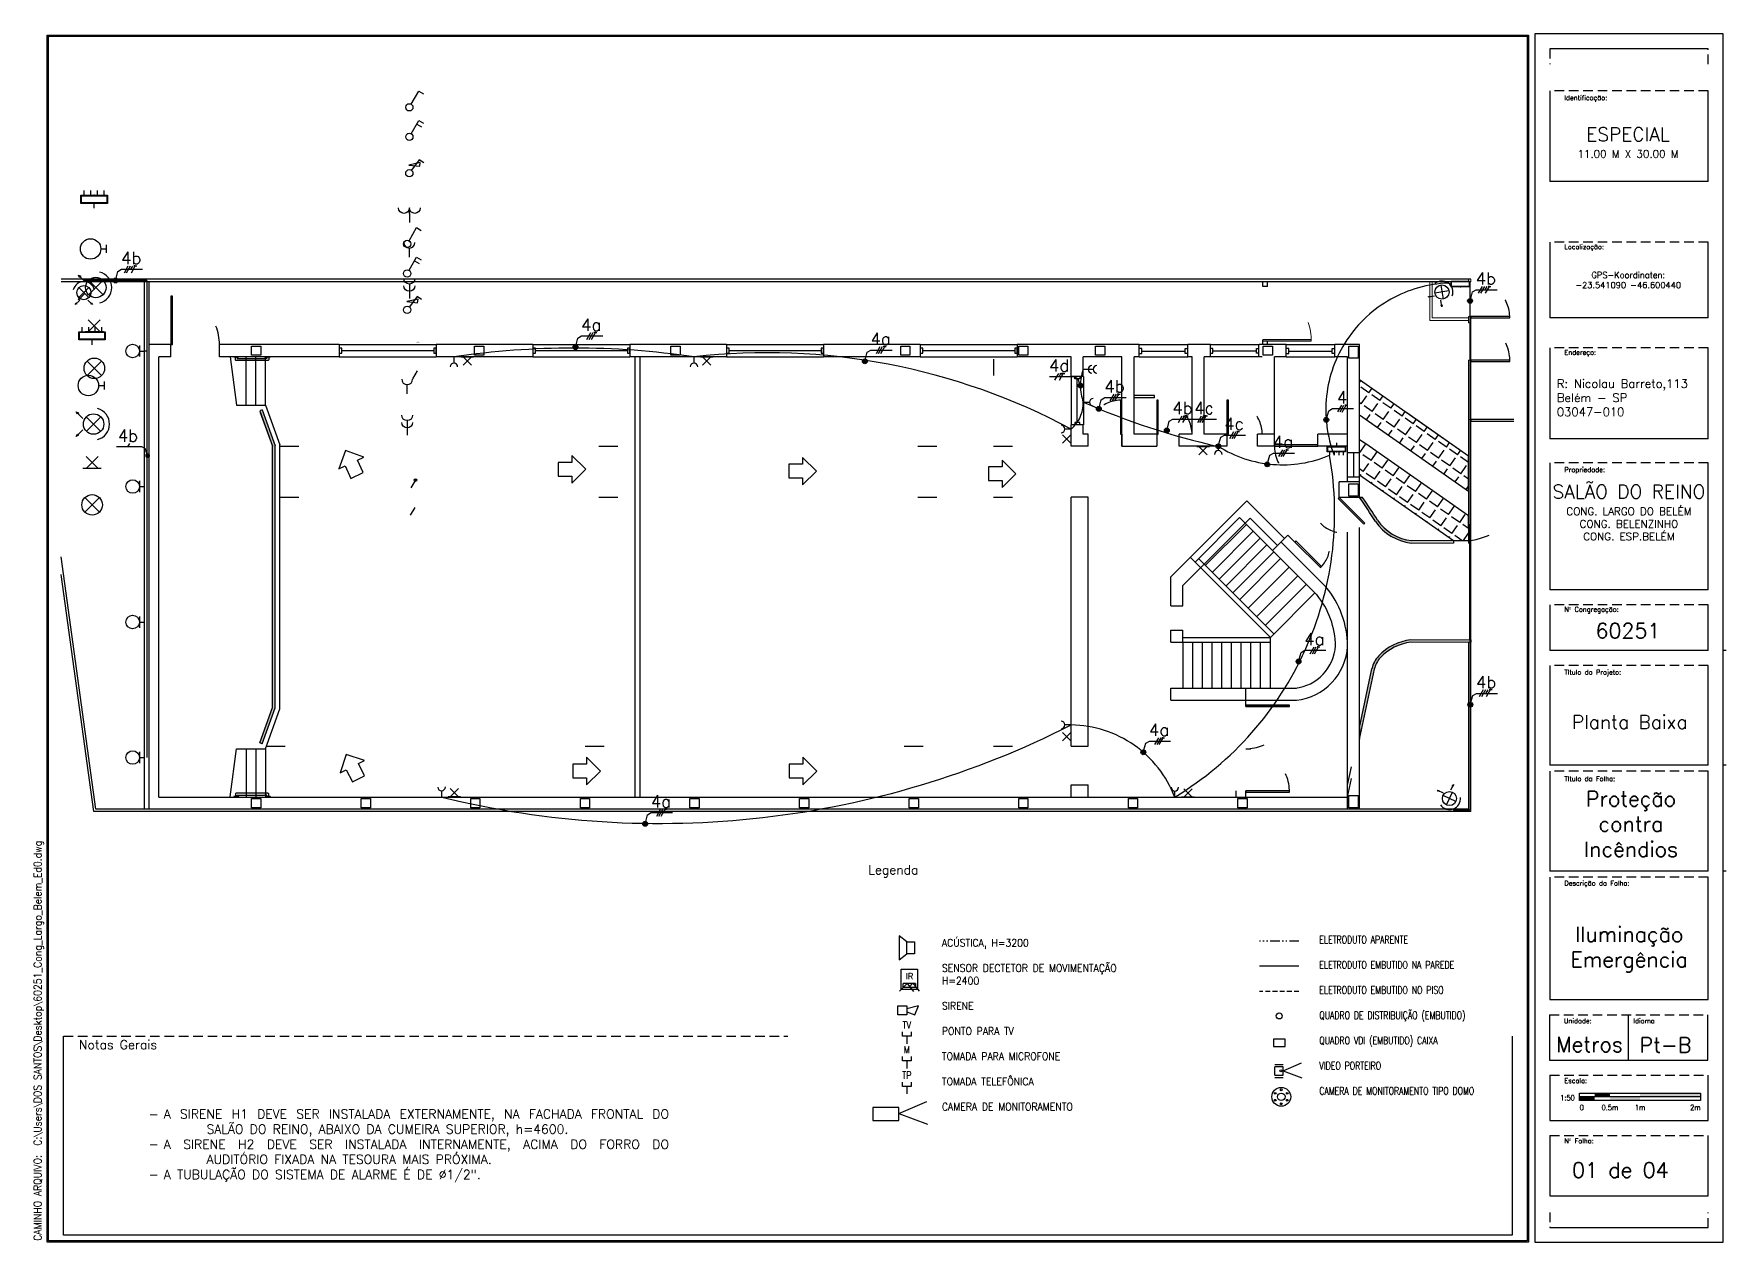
# Paper-space layout 'ELE-ILUMINAÇÃOEMER_F06' of a CAD drawing. Header units: millimetres. Extents: x -4 to 555, y 0 to 399.
# The model-space entities are those that its viewports show. They can reach past a viewport. Long polylines and large blocks are cut down to what shows.
import ezdxf
from ezdxf.enums import TextEntityAlignment as Align

# ---------------------------------------------------------------- set-up
doc = ezdxf.new("R2010")
doc.units = ezdxf.units.MM
doc.set_wipeout_variables(frame=1)
for name, pattern in [('DUCT', [1, 0, -1]), ('EXPOSED', [11.90625, 6.35, -1.5875, 0.79375, -0.79375, 0.79375, -1.5875]), ('EXPOSED0', [6.35, 3.175, -0.79375, 0.396875, -0.79375, 0.396875, -0.79375]), ('HIDDEN2', [4.7625, 3.175, -1.5875]), ('INVISIBLE', [1.27, 0, -1.27]), ('LDASHED', [4.7625, 3.175, -1.5875]), ('RDASHED', [2.38125, 1.5875, -0.79375]), ('SDOT', [1.5875, 0, -1.5875])]:
    doc.linetypes.add(name, pattern=pattern)
for name, color, linetype in [('Block', 1, 'Continuous'), ('Com', 153, 'Continuous'), ('Dimens', 30, 'Continuous'), ('Door', 130, 'Continuous'), ('Fire', 133, 'Continuous'), ('Glass', 130, 'Continuous'), ('Lining', 252, 'Continuous'), ('Lite', 83, 'Continuous'), ('Lite-Cqd', 114, 'Continuous'), ('Lite-Swc', 83, 'Continuous'), ('Number', 18, 'Continuous'), ('Panel', 53, 'Continuous'), ('Power', 43, 'Continuous'), ('Power-El', 43, 'Continuous'), ('Site', 63, 'Continuous'), ('Stairs', 193, 'Continuous'), ('Symb', 223, 'Continuous'), ('Symb-De', 6, 'Continuous'), ('Symb-Hi', 1, 'Continuous'), ('Symb-Num', 43, 'Continuous'), ('Symb10', 140, 'Continuous'), ('Symb2', 140, 'Continuous'), ('Symb3', 140, 'Continuous'), ('Symb4', 140, 'Continuous'), ('Symb5', 140, 'Continuous'), ('Symb9', 1, 'Continuous'), ('Video', 110, 'Continuous'), ('Wall', 144, 'Continuous'), ('Wall-Base', 143, 'Continuous'), ('Wall-Head', 133, 'Continuous'), ('Wall-Head-Strc', 133, 'Continuous'), ('Wire', 84, 'Continuous'), ('Wire-An', 54, 'Continuous')]:
    doc.layers.add(name, color=color, linetype=linetype)
doc.layers.add('Gate', color=150, linetype='Continuous', lineweight=13)
doc.layers.add('NE', color=8, linetype='Continuous', plot=False)
doc.layers.get('Block').off()
doc.styles.add('COTAS', font='ROMANS', dxfattribs={"width": 0.75})
doc.styles.add('MECS', font='ROMANS.shx', dxfattribs={"width": 0.9, "height": 6250})
doc.styles.get("Standard").update_dxf_attribs({"font": 'ROMANS'})
doc.linetypes.add('DEMOLITION', pattern='A,0,-4.7625,-1e-13,[146,mecsline.shx,S=1.5875,R=-45,X=0,Y=0],-4.7625', length=9.525)

psp = doc.layouts.new('ELE-ILUMINAÇÃOEMER_F06')

# ---------------------------------------------------------------- texts
at = {"color": 152, "true_color": 0x2776bb, "style": 'MECS'}
for s, p in [('Identificação:', (501.59, 377.47)), ('Localização:', (501.59, 328.19)), ('Endereço:', (501.59, 293.26)), ('Propriedade:', (501.59, 254.51)), ('Nº Congregação:', (501.59, 208.29)), ('Título do Projeto:', (501.59, 187.52)), ('Título da Folha:', (501.59, 152.27)), ('Descrição da Folha:', (501.59, 117.75)), ('Unidade:', (501.44, 72.22)), ('Idioma', (524.42, 72.22)), ('Escala:', (501.59, 52.46)), ('Nº Folha:', (501.59, 32.52))]:
    psp.add_text(s, height=1.6, dxfattribs=at).set_placement(p)
at = {"color": 1, "style": 'MECS', "width": 0.9}
psp.add_text('CAMINHO ARQUIVO:  C:\\Users\\DOS SANTOS\\Desktop\\60251_Cong_Largo_Belem_Ed0.dwg', height=2.5, rotation=90, dxfattribs=at).set_placement((-4.31, 0.27), align=Align.TOP_LEFT)
at = {"insert": (295.84, 100.05), "char_height": 2.5, "width": 68.4, "attachment_point": 1, "style": 'MECS'}
psp.add_mtext('ACÚSTICA, H=3200 \\P\\PSENSOR DECTETOR DE MOVIMENTAÇÃO\\PH=2400\\P\\PSIRENE \\P\\PPONTO PARA TV \\P\\PTOMADA PARA MICROFONE \\P\\PTOMADA TELEFÔNICA\\P\\PCAMERA DE MONITORAMENTO', dxfattribs=at)
at = {"lineweight": -3, "insert": (420.61, 101.11), "char_height": 2.5, "width": 91.4457, "attachment_point": 1, "style": 'COTAS'}
psp.add_mtext('ELETRODUTO APARENTE \\P\\PELETRODUTO EMBUTIDO NA PAREDE\\P\\PELETRODUTO EMBUTIDO NO PISO \\P\\PQUADRO DE DISTRIBUIÇÃO (EMBUTIDO) \\P\\PQUADRO VDI (EMBUTIDO) CAIXA \\P\\PVIDEO PORTEIRO\\P\\PCAMERA DE MONITORAMENTO TIPO DOMO', dxfattribs=at)
at = {"insert": (285.15, 88.81), "char_height": 2.025, "attachment_point": 2}
psp.add_mtext_dynamic_manual_height_columns('{\\C175;\\c10835013;IR}', width=3.375, gutter_width=16.88, heights=[0], dxfattribs=at)
at = {"layer": 'Wire', "linetype": 'EXPOSED0', "attachment_point": 1, "style": 'MECS'}
for s, insert, char_height, width in [('\\pxqc;{\\W1;\\C30;\\c2254834;ESPECIAL\\P\\H0.55556x;11.00 M X 30.00 M}', (498.9, 368.45), 4.5, 47.4664), ('\\pxqc;{\\W1;\\C1;GPS-Koordinaten: \\P-23.541090 -46.600440}', (500.41, 320.67), 2, 44.5787), ('{\\W1;\\C30;\\c2254834;R: Nicolau Barreto,113  \\PBelém - SP\\P03047-010}', (499.12, 285.14), 2.8, 53.5235), ('\\pxqc;{\\W1;\\C30;\\c2254834;SALÃO DO REINO \\P\\pt4;\\H0.55556x;CONG. LARGO DO BELÉM\\P\\pt2,3,6;CONG.^IBELENZINHO\\P\\pt3,4;CONG. ESP.BELÉM}', (496.87, 250.27), 4.5, 52.1386), ('{\\W1;\\C30;\\c2254834;60251}', (511.91, 204.52), 5, 17.223), ('\\pxqc;{\\W1;\\C30;\\c2254834;Planta Baixa }', (500.31, 174.07), 4.5, 45.7519), ('\\pxqc;{\\W1;\\C30;\\c2254834;Proteção\\Pcontra Incêndios}', (500.62, 148.94), 5, 45.9928), ('{\\H0.6x;\\W1;\\C30;\\c2254834;Legenda\\H1.66667x;   }', (271.5, 124.45), 5, 47.915), ('\\pxqc;{\\W1;\\C30;\\c2254834;Iluminação Emergência}', (499.08, 104.13), 5, 47.915), ('{\\W1;\\C30;\\c2254834;Metros}', (498.88, 67.71), 5, 17.223), ('{\\W1;\\C30;\\c2254834;Pt-B}', (526.47, 67.52), 5, 17.223), ('{\\H0.6x;\\W1;\\C30;\\c2254834;Notas Gerais\\H1.66667x;   }', (10.58, 66.64), 5, 47.915), ('\\pxi-3.82858,l4.82858,qj,t2,4.82858;{\\H0.6x;\\W1;\\C251;\\c6710371;-^IA SIRENE H1 DEVE SER INSTALADA EXTERNAMENTE, NA FACHADA FRONTAL DO SALÃO DO REINO, ABAIXO DA CUMEIRA SUPERIOR, h=4600. \\P-^IA SIRENE H2 DEVE SER INSTALADA INTERNAMENTE, ACIMA DO FORRO DO AUDITÓRIO FIXADA NA TESOURA MAIS PRÓXIMA.\\P-^IA TUBULAÇÃO DO SISTEMA DE ALARME É DE ∅1/2".}', (28.63, 43.7), 5, 191.7847), ('{\\W1;\\C30;\\c2254834;01 de 04}', (504.14, 26.15), 5, 40.6536)]:
    psp.add_mtext(s, dxfattribs=dict(at, insert=insert, char_height=char_height, width=width))

msp = doc.modelspace()

# ---------------------------------------------------------------- texts
at = {"layer": 'Wire-An', "char_height": 250, "attachment_point": 2}
for s, insert in [('4b', (184530, -38946)), ('4b', (212509, -39368)), ('4a', (194032, -40324)), ('4b', (204841, -41597)), ('4', (209539, -41825)), ('4b', (206245, -42044)), ('4c', (206689, -42045)), ('4b', (184463, -42616)), ('4c', (207309, -42370)), ('4a', (208320, -42746)), ('4a', (208967, -46820)), ('4b', (212515, -47710)), ('4a', (205760, -48694)), ('4a', (195472, -50173))]:
    msp.add_mtext_dynamic_manual_height_columns(s, width=250, gutter_width=1250, heights=[0], dxfattribs=dict(at, insert=insert))

# ---------------------------------------------------------------- blocks, each defined once
blk = doc.blocks.new('E.IntLight-Wall Light')
at = {"color": 0, "linetype": 'ByBlock', "lineweight": -2}
for p, q in [((-0.044, 0), (0.044, 0)), ((0, 0.062), (0, 0))]:
    blk.add_line(p, q, dxfattribs=at)
blk.add_circle((0, 0.174), 0.111, dxfattribs=at)
blk = doc.blocks.new('E.IntLight-Flood Light')
at = {"color": 0, "linetype": 'ByBlock', "lineweight": -2}
for p, q in [((-0.079, -0.079), (0.079, 0.079)), ((-0.079, 0.079), (0.079, -0.079))]:
    blk.add_line(p, q, dxfattribs=at)
for points in [[(0.188, 0.134), (0.175, 0.109), (0.163, 0.121), (0.188, 0.134), (0.116, 0.062)], [(0.188, -0.134), (0.163, -0.121), (0.175, -0.109), (0.188, -0.134), (0.116, -0.062)]]:
    blk.add_lwpolyline(points, dxfattribs=at)
blk.add_circle((0, 0), 0.111, dxfattribs=at)
blk.add_arc((0, 0), 0.173, 104.4359, 255.5641, dxfattribs=at)
blk = doc.blocks.new('E.IntLight-General Light')
at = {"color": 0, "linetype": 'ByBlock', "lineweight": -2}
for p, q in [((-0.07874, 0.07874), (0.07874, -0.07874)), ((-0.07874, -0.07874), (0.07874, 0.07874))]:
    blk.add_line(p, q, dxfattribs=at)
blk.add_circle((0, 0), 0.11136, dxfattribs=at)
blk = doc.blocks.new('*U61')
at = {"color": 0, "linetype": 'ByBlock', "lineweight": -2}
for p, q in [((0.02, 0.109), (0.102, 0.252)), ((0.102, 0.252), (0.153, 0.222))]:
    blk.add_line(p, q, dxfattribs=at)
blk.add_circle((0, 0.075), 0.0394, dxfattribs=at)
at = {"layer": 'Symb4', "color": 0, "linetype": 'ByBlock', "lineweight": -2, "style": 'MECS', "width": 0.9}
blk.add_attdef('SC', (-0.022, 0.282), '', height=0.0984, dxfattribs=at)
blk = doc.blocks.new('*U84')
at = {"color": 0, "linetype": 'ByBlock', "lineweight": -2}
blk.add_line((0, 0), (0, 0.098), dxfattribs=at)
blk.add_arc((0, 0.157), 0.0591, 180, 0, dxfattribs=at)
at = {"layer": 'Lining', "color": 0, "style": 'MECS', "width": 0.8, "flags": 1}
blk.add_attdef('PW', text='', height=0.0787, dxfattribs=at).set_placement((0.109, -0.009), align=Align.MIDDLE)
at = {"layer": 'Symb-Hi', "color": 0, "style": 'MECS', "width": 0.9, "flags": 1}
blk.add_attdef('DB', text='', height=0.0787, dxfattribs=at).set_placement((0.216, 0.098), align=Align.MIDDLE)
at = {"layer": 'Symb-Num', "color": 0, "style": 'MECS', "width": 0.9}
blk.add_attdef('CN', text='', height=0.0984, dxfattribs=at).set_placement((0, 0.269), align=Align.MIDDLE)
at = {"layer": 'Symb10', "color": 0, "style": 'MECS', "width": 0.8, "flags": 1}
blk.add_attdef('DS', text='', height=0.0787, dxfattribs=at).set_placement((0.001, -0.116), align=Align.MIDDLE)
at = {"layer": 'Symb2', "color": 0, "style": 'MECS', "width": 0.8, "flags": 1}
blk.add_attdef('TP', text='', height=0.0787, dxfattribs=at).set_placement((-0.106, -0.224), align=Align.MIDDLE)
at = {"layer": 'Symb3', "color": 0, "style": 'MECS', "width": 0.8, "flags": 8}
blk.add_attdef('SI', text='', height=0.0787, dxfattribs=at).set_placement((0.216, 0.206), align=Align.MIDDLE)
at = {"layer": 'Symb5', "color": 0, "style": 'MECS', "width": 0.8, "flags": 1}
blk.add_attdef('SCN', text='', height=0.0787, dxfattribs=at).set_placement((-0.213, -0.332), align=Align.MIDDLE)
at = {"layer": 'Symb9', "color": 0, "style": 'MECS', "width": 0.8, "flags": 9}
blk.add_attdef('DN', text='', height=0.0787, dxfattribs=at).set_placement((-0.321, -0.44), align=Align.MIDDLE)
blk = doc.blocks.new('*U87')
at = {"color": 0, "linetype": 'ByBlock', "lineweight": -2}
for q in [(0, 0.157), (0, 0)]:
    blk.add_line((0, 0.098), q, dxfattribs=at)
blk.add_lwpolyline([(-0.118, 0.157, 1), (0, 0.157, 1), (0.118, 0.157)], format="xyb", dxfattribs=at)
at = {"layer": 'Lining', "color": 0, "style": 'MECS', "width": 0.8, "flags": 1}
blk.add_attdef('PW', text='', height=0.0787, dxfattribs=at).set_placement((0.176, -0.009), align=Align.MIDDLE)
at = {"layer": 'Symb-Hi', "color": 0, "style": 'MECS', "width": 0.9, "flags": 1}
blk.add_attdef('DB', text='', height=0.0787, dxfattribs=at).set_placement((0.284, 0.098), align=Align.MIDDLE)
at = {"layer": 'Symb-Num', "color": 0, "style": 'MECS', "width": 0.9}
blk.add_attdef('CN', text='', height=0.0984, dxfattribs=at).set_placement((0, 0.304), align=Align.MIDDLE)
at = {"layer": 'Symb10', "color": 0, "style": 'MECS', "width": 0.8, "flags": 1}
blk.add_attdef('DS', text='', height=0.0787, dxfattribs=at).set_placement((0.069, -0.116), align=Align.MIDDLE)
at = {"layer": 'Symb2', "color": 0, "style": 'MECS', "width": 0.8, "flags": 1}
blk.add_attdef('TP', text='', height=0.0787, dxfattribs=at).set_placement((-0.038, -0.224), align=Align.MIDDLE)
at = {"layer": 'Symb3', "color": 0, "style": 'MECS', "width": 0.8, "flags": 8}
blk.add_attdef('SI', text='', height=0.0787, dxfattribs=at).set_placement((0.284, 0.206), align=Align.MIDDLE)
at = {"layer": 'Symb5', "color": 0, "style": 'MECS', "width": 0.8, "flags": 1}
blk.add_attdef('SCN', text='', height=0.0787, dxfattribs=at).set_placement((-0.146, -0.332), align=Align.MIDDLE)
at = {"layer": 'Symb9', "color": 0, "style": 'MECS', "width": 0.8, "flags": 9}
blk.add_attdef('DN', text='', height=0.0787, dxfattribs=at).set_placement((-0.253, -0.44), align=Align.MIDDLE)
blk = doc.blocks.new('E.IntPan-Distrib Board (flush)')
at = {"color": 0, "linetype": 'ByBlock', "lineweight": -2}
blk.add_point((0, 0), dxfattribs=at)
at = {"layer": 'Symb-De', "style": 'MECS', "width": 0.8}
blk.add_attdef('DBN', text='', height=0.118, dxfattribs=at).set_placement((0, 0.205), align=Align.MIDDLE)
at = {"layer": 'Symb-Hi', "color": 0, "style": 'MECS', "width": 0.9, "flags": 1}
blk.add_attdef('DB', text='', height=0.0787, dxfattribs=at).set_placement((0.413, 0.081), align=Align.MIDDLE)
at = {"layer": 'Symb3', "color": 0, "style": 'MECS', "width": 0.8, "flags": 8}
blk.add_attdef('SI', text='', height=0.0787, dxfattribs=at).set_placement((0.413, -0.02), align=Align.MIDDLE)
at = {"layer": 'Symb9', "color": 0, "style": 'MECS', "width": 0.8, "flags": 9}
blk.add_attdef('DN', text='', height=0.0787, dxfattribs=at).set_placement((0.413, -0.126), align=Align.MIDDLE)
at = {"color": 18, "linetype": 'ByBlock'}
blk.add_wipeout([(-0.119, -0.072), (0.119, -0.072), (0.119, -0.006), (-0.119, -0.006)], dxfattribs=at)
at = {"linetype": 'ByBlock', "lineweight": -2}
h = blk.add_hatch(color=0, dxfattribs=at)
h.paths.add_polyline_path([(-0.125, 0), (-0.125, -0.078), (0.125, -0.078), (0.125, 0)])
h.paths.add_polyline_path([(0.119, -0.006), (0.119, -0.072), (-0.119, -0.072), (-0.119, -0.006)], flags=16)
at = {"color": 0, "linetype": 'ByBlock', "lineweight": -2}
for p, q in [((-0.094, 0), (-0.094, 0.044)), ((-0.031, 0), (-0.031, 0.044)), ((0.031, 0), (0.031, 0.044)), ((0.094, 0), (0.094, 0.044)), ((0, -0.123), (0, -0.078))]:
    blk.add_line(p, q, dxfattribs=at)
for points in [[(-0.125, -0.078), (0.125, -0.078), (0.125, 0), (-0.125, 0)], [(-0.119, -0.072), (0.119, -0.072), (0.119, -0.006), (-0.119, -0.006)]]:
    blk.add_lwpolyline(points, close=True, dxfattribs=at)
blk = doc.blocks.new('*U89')
at = {"color": 0, "linetype": 'ByBlock', "lineweight": -2}
blk.add_line((0, 0.157), (0, 0), dxfattribs=at)
for centre in [(0, 0.217), (0, 0.138)]:
    blk.add_arc(centre, 0.0591, 180, 0, dxfattribs=at)
at = {"layer": 'Lining', "color": 0, "style": 'MECS', "width": 0.8, "flags": 1}
blk.add_attdef('PW', text='', height=0.0787, dxfattribs=at).set_placement((0.109, -0.009), align=Align.MIDDLE)
at = {"layer": 'Symb-Hi', "color": 0, "style": 'MECS', "width": 0.9, "flags": 1}
blk.add_attdef('DB', text='', height=0.0787, dxfattribs=at).set_placement((0.216, 0.098), align=Align.MIDDLE)
at = {"layer": 'Symb-Num', "color": 0, "style": 'MECS', "width": 0.9}
blk.add_attdef('CN', text='', height=0.0984, dxfattribs=at).set_placement((0, 0.333), align=Align.MIDDLE)
at = {"layer": 'Symb10', "color": 0, "style": 'MECS', "width": 0.8, "flags": 1}
blk.add_attdef('DS', text='', height=0.0787, dxfattribs=at).set_placement((0.001, -0.116), align=Align.MIDDLE)
at = {"layer": 'Symb2', "color": 0, "style": 'MECS', "width": 0.8, "flags": 1}
blk.add_attdef('TP', text='', height=0.0787, dxfattribs=at).set_placement((-0.106, -0.224), align=Align.MIDDLE)
at = {"layer": 'Symb3', "color": 0, "style": 'MECS', "width": 0.8, "flags": 8}
blk.add_attdef('SI', text='', height=0.0787, dxfattribs=at).set_placement((0.216, 0.206), align=Align.MIDDLE)
at = {"layer": 'Symb5', "color": 0, "style": 'MECS', "width": 0.8, "flags": 1}
blk.add_attdef('SCN', text='', height=0.0787, dxfattribs=at).set_placement((-0.213, -0.332), align=Align.MIDDLE)
at = {"layer": 'Symb9', "color": 0, "style": 'MECS', "width": 0.8, "flags": 9}
blk.add_attdef('DN', text='', height=0.0787, dxfattribs=at).set_placement((-0.321, -0.44), align=Align.MIDDLE)
blk = doc.blocks.new('E.IntLight-Lighting Outlet on Wall')
at = {"color": 0, "linetype": 'ByBlock', "lineweight": -2}
for p, q in [((-0.099, 0), (0.099, 0)), ((-0.065, 0.131), (0.065, 0)), ((0.065, 0.131), (-0.065, 0))]:
    blk.add_line(p, q, dxfattribs=at)
blk = doc.blocks.new('*U91')
at = {"color": 0, "linetype": 'ByBlock', "lineweight": -2}
for p, q in [((0.02, 0.109), (0.102, 0.252)), ((0.08, 0.212), (0.131, 0.183)), ((0.102, 0.252), (0.153, 0.222))]:
    blk.add_line(p, q, dxfattribs=at)
blk.add_circle((0, 0.075), 0.0394, dxfattribs=at)
at = {"layer": 'Symb4', "color": 0, "linetype": 'ByBlock', "lineweight": -2, "style": 'MECS', "width": 0.9}
blk.add_attdef('SC', (-0.022, 0.282), '', height=0.0984, dxfattribs=at)
blk = doc.blocks.new('E.IntSwit-Dimmer')
at = {"color": 0, "linetype": 'ByBlock', "lineweight": -2}
for p, q in [((0.091, 0.232), (0.02, 0.109)), ((0.142, 0.203), (0.091, 0.232))]:
    blk.add_line(p, q, dxfattribs=at)
blk.add_lwpolyline([(0.104, 0.163), (0.104, 0.203), (-0.014, 0.163)], close=True, dxfattribs=at)
blk.add_circle((0, 0.075), 0.0394, dxfattribs=at)
at = {"layer": 'Symb4', "color": 0, "linetype": 'ByBlock', "lineweight": -2, "style": 'MECS', "width": 0.9}
blk.add_attdef('SC', text='', height=0.0984, dxfattribs=at).set_placement((0.06, 0.329), align=Align.MIDDLE)
blk = doc.blocks.new('E.IntWir-Neutral')
at = {"color": 0, "linetype": 'ByBlock', "lineweight": -2}
blk.add_line((0.021, 0.036), (-0.03, -0.051), dxfattribs=at)
for radius in [0.0177, 0.00684]:
    blk.add_circle((0.03, 0.051), radius, dxfattribs=at)
blk = doc.blocks.new('E.IntWir-Phase')
at = {"color": 0, "linetype": 'ByBlock', "lineweight": -2}
blk.add_line((-0.03, -0.051), (0.03, 0.051), dxfattribs=at)
at = {"color": 0, "style": 'MECS', "width": 0.9}
blk.add_attdef('NN', text='', height=0.0787, dxfattribs=at).set_placement((0.03, 0.051), align=Align.BOTTOM_CENTER)
blk = doc.blocks.new('G.RefSym-Graphic-Scale')
at = {"linetype": 'ByBlock', "lineweight": -2}
for points in [[(-40, -4.16), (-40, -2.97), (-35, -2.97), (-35, -4.16)], [(-35, -2.97), (-35, -1.78), (-30, -1.78), (-30, -2.97)], [(-30, -4.16), (-30, -2.97), (-20, -2.97), (-20, -4.16)], [(-20, -2.97), (-20, -1.78), (0, -1.78), (0, -2.97)]]:
    blk.add_hatch(color=0, dxfattribs=at).paths.add_polyline_path(points)
at = {"color": 0, "linetype": 'ByBlock', "lineweight": -2}
blk.add_line((0, -2.97), (-40, -2.97), dxfattribs=at)
blk.add_lwpolyline([(-40, -4.16), (-40, -1.78), (0, -1.78), (0, -4.16)], close=True, dxfattribs=at)
at = {"color": 0, "linetype": 'ByBlock', "lineweight": -2, "style": 'MECS', "width": 0.9}
for tag, p in [('GRPSCALE', (-41.59, -4.17)), ('GRPDIS40', (0, -7.4))]:
    blk.add_attdef(tag, text='', height=1.8, dxfattribs=at).set_placement(p, align=Align.RIGHT)
blk.add_attdef('GRPDIS0', (-40, -7.4), '', height=1.8, dxfattribs=at)
for tag, p in [('GRPDIS10', (-30, -7.4)), ('GRPDIS20', (-20, -7.4))]:
    blk.add_attdef(tag, text='', height=1.8, dxfattribs=at).set_placement(p, align=Align.CENTER)
blk = doc.blocks.new('E.IntSign-Horn')
at = {"color": 18}
blk.add_wipeout([(-0.059, 0), (-0.059, 0.118), (-0.02, 0.118), (-0.059, 0.27), (0.059, 0.22), (0.02, 0.118), (0.059, 0.118), (0.059, 0)], dxfattribs=at)
at = {"color": 0, "linetype": 'ByBlock', "lineweight": -2}
blk.add_lwpolyline([(0.02, 0.118), (0.059, 0.22), (-0.059, 0.27), (-0.02, 0.118)], dxfattribs=at)
blk.add_lwpolyline([(0.059, 0), (-0.059, 0), (-0.059, 0.118), (0.059, 0.118)], close=True, dxfattribs=at)
blk = doc.blocks.new('E.IntSnd-Loudspeaker')
at = {"color": 18}
blk.add_wipeout([(-0.098, -0.079), (-0.098, 0.079), (0, 0.079), (0.098, 0.157), (0.098, -0.157), (0, -0.079)], dxfattribs=at)
at = {"color": 0, "linetype": 'ByBlock', "lineweight": -2}
blk.add_lwpolyline([(0, 0.079), (-0.098, 0.079), (-0.098, -0.079), (0, -0.079), (0, 0.079), (0.098, 0.157), (0.098, -0.157), (0, -0.079)], dxfattribs=at)
at = {"color": 0, "linetype": 'ByBlock', "lineweight": -2, "style": 'MECS', "width": 0.9}
blk.add_attdef('ID', text='', height=0.0984, dxfattribs=at).set_placement((0.158, 0.046), align=Align.TOP_LEFT)
blk = doc.blocks.new('E.IntWir-Conduit')
at = {"color": 0, "linetype": 'ByBlock', "lineweight": -2}
blk.add_circle((0, 0.098425), 0.03937, dxfattribs=at)
blk = doc.blocks.new('*U102')
blk.add_lwpolyline([(-0.076, -0.047), (0.076, -0.047), (0.076, 0.047), (-0.076, 0.047)], close=True)
blk = doc.blocks.new('E.IntMATV-TV Outlet')
at = {"color": 0, "linetype": 'ByBlock', "lineweight": -2}
blk.add_line((0, 0.098), (0, 0), dxfattribs=at)
blk.add_lwpolyline([(0.057, 0.155), (0.057, 0.098), (-0.057, 0.098), (-0.057, 0.155)], dxfattribs=at)
at = {"color": 0, "linetype": 'ByBlock', "lineweight": -2, "style": 'MECS', "width": 0.8, "flags": 8}
blk.add_attdef('COF', text='', height=0.0938, dxfattribs=at).set_placement((0, 0.244), align=Align.MIDDLE)
blk = doc.blocks.new('E.IntSnd-Microphone Outlet')
at = {"color": 0, "linetype": 'ByBlock', "lineweight": -2}
blk.add_line((0, 0.098), (0, 0), dxfattribs=at)
blk.add_lwpolyline([(0.057, 0.155), (0.057, 0.098), (-0.057, 0.098), (-0.057, 0.155)], dxfattribs=at)
at = {"color": 0, "linetype": 'ByBlock', "lineweight": -2, "style": 'MECS', "width": 0.8, "flags": 8}
blk.add_attdef('COF', text='', height=0.0984, dxfattribs=at).set_placement((0, 0.244), align=Align.MIDDLE)
blk = doc.blocks.new('*U284')
blk.add_circle((0, 0), 0.29)
blk = doc.blocks.new('*U285')
at = {"color": 0, "linetype": 'ByBlock', "lineweight": -2, "transparency": 16777216}
for p, rotation in [((3355.88, -933.8), 240), ((3357.87, -932.65), 180), ((3359.86, -933.8), 120), ((3355.88, -936.1), 299.9999999999999), ((3359.86, -936.1), 59.99999999999997)]:
    blk.add_blockref('*U284', p, dxfattribs=dict(at, rotation=rotation))
blk.add_blockref('*U284', (3357.87, -937.25), dxfattribs=at)
blk = doc.blocks.new('G.SymPart-Wipeout')
at = {"color": 19, "linetype": 'Continuous'}
blk.add_wipeout([(0, 0), (1, 0), (1, 1), (0, 1)], dxfattribs=at)
blk = doc.blocks.new('*U51')
at = {"color": 0, "linetype": 'ByBlock', "lineweight": -2, "xscale": 2000, "yscale": 350.0000000018622}
blk.add_blockref('G.SymPart-Wipeout', (-1000, -175), dxfattribs=at)
at = {"color": 0, "linetype": 'ByBlock', "lineweight": -2, "flags": 128}
for points in [[(-1000, -50), (-1000, 50), (-950, 50), (-950, -50)], [(950, -50), (950, 50), (1000, 50), (1000, -50)]]:
    blk.add_lwpolyline(points, close=True, dxfattribs=at)
blk.add_lwpolyline([(-950, 0), (950, 0)], dxfattribs=at)
at = {"layer": 'Glass', "flags": 128}
for points in [[(-1000, 125), (-1000, 125), (1000, 125), (1000, 125)], [(-1000, -125), (-1000, -125), (1000, -125), (1000, -125)]]:
    blk.add_lwpolyline(points, dxfattribs=at)
at = {"layer": 'Wall'}
for p, q in [((-1000, -125), (-1000, 125)), ((1000, -125), (1000, 125))]:
    blk.add_line(p, q, dxfattribs=at)
at = {"layer": 'Wall-Head-Strc'}
for p, q in [((-1000, 125), (1000, 125)), ((-1000, -125), (1000, -125))]:
    blk.add_line(p, q, dxfattribs=at)
blk = doc.blocks.new('*U247')
at = {"xscale": -1, "rotation": 180}
blk.add_blockref('*U51', (0, 0), dxfattribs=at)
blk = doc.blocks.new('*U248')
at = {"color": 0, "linetype": 'ByBlock', "lineweight": -2, "transparency": 16777216}
for p in [(0, 0), (4000, 0), (8000, 0), (12000, 0)]:
    blk.add_blockref('*U247', p, dxfattribs=at)
blk = doc.blocks.new('*U18')
at = {"color": 18}
blk.add_wipeout([(-500, -160), (500, -160), (500, 160), (-500, 160)], dxfattribs=at).dxf.layer = 'Number'
at = {"color": 0, "linetype": 'ByBlock', "lineweight": -2}
blk.add_line((450, 0), (-450, 0), dxfattribs=at)
for points in [[(-500, -50), (-450, -50), (-450, 50), (-500, 50)], [(500, -50), (450, -50), (450, 50), (500, 50)]]:
    blk.add_lwpolyline(points, dxfattribs=at)
at = {"layer": 'Glass'}
for points in [[(-500, 125), (-500, 125), (500, 125), (500, 125)], [(-500, -125), (-500, -125), (500, -125), (500, -125)]]:
    blk.add_lwpolyline(points, dxfattribs=at)
at = {"layer": 'Wall-Base'}
for p, q in [((-500, -125), (-500, 125)), ((500, -125), (500, 125))]:
    blk.add_line(p, q, dxfattribs=at)
at = {"layer": 'Wall-Head'}
for p, q in [((-500, 125), (500, 125)), ((-500, -125), (500, -125))]:
    blk.add_line(p, q, dxfattribs=at)
blk = doc.blocks.new('PasteBlock$0')
at = {"layer": 'Lite-Cqd', "linetype": 'Continuous'}
blk.add_line((116, 101), (-116, 101), dxfattribs=at)
at = {"layer": 'Lite-Cqd'}
blk.add_line((0, 101), (0, 0), dxfattribs=at)
at = {"layer": 'Lite-Cqd', "linetype": 'Continuous'}
blk.add_circle((0, 242), 140, dxfattribs=at)
blk = doc.blocks.new('*U254')
at = {"rotation": 90}
blk.add_blockref('PasteBlock$0', (191, 0), dxfattribs=at)
blk = doc.blocks.new('*U255')
at = {"color": 0, "linetype": 'ByBlock', "lineweight": -2, "transparency": 16777216}
for p in [(0, 0), (0, -2800), (0, -5600), (0, -8400)]:
    blk.add_blockref('*U254', p, dxfattribs=at)

# ---------------------------------------------------------------- hatches: boundary and pattern name
at = {"true_color": 0xf26722}
h = msp.add_hatch(color=30, dxfattribs=at)
h.dxf.hatch_style = 1
h.paths.add_polyline_path([(184155, -39536, 0.080977), (184158, -39552, -0.003732), (184253, -39520, 0.853398)])
h.paths.add_polyline_path([(184255, -39536, 0.079099), (184253, -39520, 0.003732), (184158, -39552, 0.850178)])
h = msp.add_hatch(color=30, dxfattribs=at)
h.dxf.hatch_style = 1
h.paths.add_polyline_path([(212134, -39957, 0.080977), (212137, -39973, -0.003732), (212232, -39942, 0.853398)])
h.paths.add_polyline_path([(212234, -39957, 0.079099), (212232, -39942, 0.003732), (212137, -39973, 0.850178)])
at = {"true_color": 0xfeeab9}
h = msp.add_hatch(dxfattribs=at)
h.set_pattern_fill('ANGLE', color=254, scale=40, angle=55)
h.set_pattern_definition([(55, (162374.44, 83.88), (-228.8711, 160.2573), [203.2, -76.2]), (145, (162374.44, 83.88), (-160.2573, -228.8711), [203.2, -76.2])])
h.paths.add_polyline_path([(210029, -42906), (209903, -42818), (209903, -43550), (211844, -44907), (212153, -44910), (212153, -44391)])
h.paths.add_polyline_path([(212153, -43887), (212153, -43155), (209903, -41581), (209903, -42314), (210272, -42572)])
at = {"true_color": 0xf26722}
h = msp.add_hatch(color=30, dxfattribs=at)
h.dxf.hatch_style = 1
h.paths.add_polyline_path([(204466, -42186, 0.080977), (204468, -42202, -0.003732), (204563, -42171, 0.853398)])
h.paths.add_polyline_path([(204566, -42186, 0.079099), (204563, -42171, 0.003732), (204468, -42202, 0.850178)])
h = msp.add_hatch(color=30, dxfattribs=at)
h.dxf.hatch_style = 1
h.paths.add_polyline_path([(205870, -42634, 0.080977), (205873, -42650, -0.003732), (205968, -42618, 0.853398)])
h.paths.add_polyline_path([(205970, -42634, 0.079099), (205968, -42618, 0.003732), (205873, -42650, 0.850178)])
h = msp.add_hatch(color=30, dxfattribs=at)
h.dxf.hatch_style = 1
h.paths.add_polyline_path([(209164, -42414, 0.080977), (209167, -42430, -0.003732), (209262, -42399, 0.853398)])
h.paths.add_polyline_path([(209264, -42414, 0.079099), (209262, -42399, 0.003732), (209167, -42430, 0.850178)])
h = msp.add_hatch(color=30, dxfattribs=at)
h.dxf.hatch_style = 1
h.paths.add_polyline_path([(206934, -42960, 0.080977), (206937, -42975, -0.003732), (207032, -42944, 0.853398)])
h.paths.add_polyline_path([(207034, -42960, 0.079099), (207032, -42944, 0.003732), (206937, -42975, 0.850178)])
h = msp.add_hatch(color=30, dxfattribs=at)
h.dxf.hatch_style = 1
h.paths.add_polyline_path([(184820, -43154, 0.080977), (184823, -43170, -0.003732), (184918, -43138, 0.853398)])
h.paths.add_polyline_path([(184920, -43154, 0.079099), (184918, -43138, 0.003732), (184823, -43170, 0.850178)])
h = msp.add_hatch(color=30, dxfattribs=at)
h.dxf.hatch_style = 1
h.paths.add_polyline_path([(207945, -43335, 0.080977), (207948, -43351, -0.003732), (208043, -43320, 0.853398)])
h.paths.add_polyline_path([(208045, -43335, 0.079099), (208043, -43320, 0.003732), (207948, -43351, 0.850178)])
at = {"true_color": 0xfeeab9}
h = msp.add_hatch(color=254, dxfattribs=at)
h.dxf.hatch_style = 1
h.paths.add_polyline_path([(209964, -44020), (209903, -44020, -0.012669), (210230, -44514, 0.218045), (210968, -44960), (211844, -44960), (211844, -44910), (210971, -44910, -0.217133), (210272, -44486, 0.011905)])
h.paths.add_polyline_path([(210295, -47294, 0.137648), (210158, -47558), (209903, -48772), (209903, -49016), (210207, -47568, -0.137648), (210331, -47329, -0.175587), (210960, -47010), (212203, -47010), (212203, -46960), (210957, -46960, 0.176321)])
at = {"true_color": 0xf26722}
h = msp.add_hatch(color=30, dxfattribs=at)
h.dxf.hatch_style = 1
h.paths.add_polyline_path([(208592, -47409, 0.080977), (208595, -47425, -0.003732), (208690, -47394, 0.853398)])
h.paths.add_polyline_path([(208692, -47409, 0.079099), (208690, -47394, 0.003732), (208595, -47425, 0.850178)])
h = msp.add_hatch(color=30, dxfattribs=at)
h.dxf.hatch_style = 1
h.paths.add_polyline_path([(212140, -48300, 0.080977), (212142, -48316, -0.003732), (212237, -48284, 0.853398)])
h.paths.add_polyline_path([(212240, -48300, 0.079099), (212237, -48284, 0.003732), (212142, -48316, 0.850178)])
h = msp.add_hatch(color=30, dxfattribs=at)
h.dxf.hatch_style = 1
h.paths.add_polyline_path([(205385, -49284, 0.080977), (205388, -49300, -0.003732), (205482, -49268, 0.853398)])
h.paths.add_polyline_path([(205485, -49284, 0.079099), (205482, -49268, 0.003732), (205388, -49300, 0.850178)])
h = msp.add_hatch(color=30, dxfattribs=at)
h.dxf.hatch_style = 1
h.paths.add_polyline_path([(195097, -50762, 0.080977), (195099, -50778, -0.003732), (195194, -50747, 0.853398)])
h.paths.add_polyline_path([(195197, -50762, 0.079099), (195194, -50747, 0.003732), (195099, -50778, 0.850178)])
at = {"layer": 'Wall-Head', "true_color": 0x727430}
h = msp.add_hatch(color=67, dxfattribs=at)
h.dxf.hatch_style = 1
h.paths.add_polyline_path([(187453, -48359), (187187, -49091), (187233, -49110), (187503, -48368), (187503, -42952), (187233, -42210), (187187, -42229), (187453, -42960)])

# ---------------------------------------------------------------- linework, layer by layer
for p, q in [((209903, -42314), (209903, -41581)), ((209903, -43550), (209903, -42818)), ((212153, -43887), (212153, -43155)), ((209903, -44020), (209964, -44020)), ((212160, -44910), (212153, -44391)), ((211844, -44910), (212160, -44910)), ((212203, -46960), (212203, -47010)), ((209903, -48772), (209903, -48772)), ((209903, -48772), (209903, -49016))]:
    msp.add_line(p, q)
at = {"color": 0, "linetype": 'ByBlock', "lineweight": -2}
for p in [(211983, -39666), (209423, -43079)]:
    msp.add_point(p, dxfattribs=at)
at = {"layer": 'Com', "linetype": 'SDOT'}
for p, q in [((202343, -41110), (202343, -42960)), ((187603, -42960), (203943, -42960)), ((202343, -42960), (203943, -42960)), ((187603, -44010), (203943, -44010)), ((202343, -44010), (203943, -44010)), ((187322, -49160), (203943, -49160)), ((202343, -49160), (203943, -49160))]:
    msp.add_line(p, q, dxfattribs=at)
at = {"layer": 'Com'}
for p, q in [((188956, -43050), (188820, -43427)), ((189333, -43187), (188956, -43050)), ((189205, -43247), (189333, -43187)), ((189325, -43504), (189205, -43247)), ((193352, -43296), (193352, -43579)), ((193635, -43296), (193352, -43296)), ((193918, -43437), (193635, -43154)), ((193635, -43154), (193635, -43296)), ((198115, -43332), (198115, -43616)), ((198399, -43332), (198115, -43332)), ((198682, -43474), (198399, -43191)), ((198399, -43191), (198399, -43332)), ((202804, -43529), (202521, -43246)), ((202521, -43246), (202521, -43387)), ((188820, -43427), (188948, -43367)), ((188948, -43367), (189068, -43624)), ((189068, -43624), (189325, -43504)), ((193352, -43579), (193635, -43579)), ((193635, -43721), (193918, -43437)), ((193635, -43579), (193635, -43721)), ((198115, -43616), (198399, -43616)), ((198399, -43757), (198682, -43474)), ((198399, -43616), (198399, -43757)), ((202238, -43387), (202238, -43671)), ((202521, -43387), (202238, -43387)), ((202238, -43671), (202521, -43671)), ((202521, -43812), (202804, -43529)), ((202521, -43671), (202521, -43812)), ((188971, -49327), (188846, -49708)), ((189351, -49452), (188971, -49327)), ((189225, -49516), (189351, -49452)), ((189353, -49768), (189225, -49516)), ((193654, -49530), (193654, -49813)), ((193938, -49530), (193654, -49530)), ((194221, -49671), (193938, -49388)), ((193938, -49388), (193938, -49530)), ((198123, -49530), (198123, -49813)), ((198406, -49530), (198123, -49530)), ((198689, -49671), (198406, -49388)), ((198406, -49388), (198406, -49530)), ((188846, -49708), (188972, -49644)), ((188972, -49644), (189100, -49896)), ((189100, -49896), (189353, -49768)), ((193654, -49813), (193938, -49813)), ((193938, -49955), (194221, -49671)), ((193938, -49813), (193938, -49955)), ((198123, -49813), (198406, -49813)), ((198406, -49955), (198689, -49671)), ((198406, -49813), (198406, -49955))]:
    msp.add_line(p, q, dxfattribs=at)
at = {"layer": 'Dimens'}
for p, q in [((184218, -39487), (184256, -39347)), ((184256, -39347), (184331, -39304)), ((184331, -39304), (184767, -39304)), ((212197, -39909), (212235, -39769)), ((212235, -39769), (212310, -39726)), ((212310, -39726), (212746, -39726)), ((204529, -42138), (204566, -41998)), ((204566, -41998), (204642, -41955)), ((204642, -41955), (205078, -41955)), ((209227, -42366), (209265, -42226)), ((209265, -42226), (209340, -42182)), ((209340, -42182), (209776, -42182)), ((205933, -42585), (205971, -42445)), ((205971, -42445), (206046, -42402)), ((206046, -42402), (206950, -42402)), ((184750, -42970), (184229, -42973)), ((184826, -43013), (184750, -42970)), ((206997, -42911), (207034, -42771)), ((207034, -42771), (207110, -42728)), ((207110, -42728), (207546, -42728)), ((184864, -43153), (184826, -43013)), ((208008, -43287), (208046, -43147)), ((208046, -43147), (208121, -43103)), ((208121, -43103), (208558, -43103)), ((208693, -47221), (208768, -47177)), ((208768, -47177), (209204, -47177)), ((208655, -47361), (208693, -47221)), ((212203, -48251), (212240, -48111)), ((212240, -48111), (212316, -48068)), ((212316, -48068), (212752, -48068)), ((205448, -49235), (205485, -49095)), ((205485, -49095), (205561, -49052)), ((205561, -49052), (205997, -49052)), ((195160, -50714), (195197, -50574)), ((195197, -50574), (195273, -50531)), ((195273, -50531), (195709, -50531))]:
    msp.add_line(p, q, dxfattribs=at)
for centre in [(184205, -39536), (212184, -39957), (204516, -42186), (205920, -42634), (209214, -42414), (206984, -42960), (207995, -43335), (208642, -47409), (212190, -48300), (205435, -49284), (195147, -50762)]:
    msp.add_circle(centre, 50, dxfattribs=at)
at = {"layer": 'Door'}
for p, q in [((204993, -42710), (204993, -42960)), ((205713, -42710), (205713, -42960)), ((207163, -42710), (207163, -42960)), ((209483, -44020), (209461, -44041)), ((210013, -44550), (209483, -44020)), ((209992, -44571), (209461, -44041)), ((210013, -44550), (209992, -44571)), ((208585, -44918), (208563, -44939)), ((209094, -45469), (208563, -44939)), ((209115, -45448), (208585, -44918)), ((212178, -46960), (212178, -44960)), ((212203, -46960), (212203, -44960)), ((209115, -45448), (209094, -45469)), ((207553, -48340), (207553, -48210)), ((207553, -48310), (208453, -48310)), ((207353, -50210), (207353, -50080)), ((207553, -50210), (207553, -50080)), ((207553, -50210), (207553, -50080))]:
    msp.add_line(p, q, dxfattribs=at)
at = {"layer": 'Door', "linetype": 'DUCT'}
msp.add_line((212178, -44960), (212178, -42960), dxfattribs=at)
at = {"layer": 'Door', "linetype": 'DEMOLITION'}
msp.add_line((207553, -49210), (207653, -49210), dxfattribs=at)
at = {"layer": 'Door'}
for points in [[(212203, -40310), (213003, -40310), (213003, -40280), (212203, -40280)], [(212203, -41210), (213003, -41210), (213003, -41180), (212203, -41180)], [(204993, -42010), (204963, -42010), (204963, -42710), (204993, -42710)], [(205743, -42010), (205713, -42010), (205713, -42710), (205743, -42710)], [(207193, -42010), (207163, -42010), (207163, -42710), (207193, -42710)], [(207553, -48340), (208453, -48340), (208453, -48310), (207553, -48310)], [(207553, -50110), (208453, -50110), (208453, -50080), (207553, -50080)]]:
    msp.add_lwpolyline(points, close=True, dxfattribs=at)
msp.add_lwpolyline([(209043, -42930), (208143, -42930), (208143, -42960), (209043, -42960)], dxfattribs=at)
at = {"layer": 'Door', "linetype": 'DUCT'}
for centre, radius, start, end in [((212266, -40295), 738, 358.8348, 94.8604), ((212229, -41184), 775, 358.107, 91.893), ((205728, -42725), 715, 1.2018, 91.2018), ((207178, -42725), 715, 1.2018, 91.2018), ((208962, -42945), 819, 178.9506, 275.6835), ((207568, -48325), 885, 269.029, 0.971), ((207568, -50095), 885, 359.029, 90.971)]:
    msp.add_arc(centre, radius, start, end, dxfattribs=at)
at = {"layer": 'Door', "linetype": 'INVISIBLE'}
for centre, start, end in [((208655, -45010), 313.6468, 46.3532), ((209553, -44112), 223.6468, 316.3532)]:
    msp.add_arc(centre, 635, start, end, dxfattribs=at)
at = {"layer": 'Fire', "linetype": 'ByBlock', "lineweight": -2}
for p, q in [((203768, -42726), (203940, -42898)), ((203768, -42898), (203940, -42726)), ((203940, -42682), (203940, -42942)), ((206540, -42963), (206800, -42963)), ((206584, -43135), (206756, -42963)), ((206756, -43135), (206584, -42963)), ((203768, -48875), (203940, -49047)), ((203768, -49047), (203940, -48875)), ((203940, -48831), (203940, -49091)), ((191334, -50204), (191075, -50204)), ((191290, -50032), (191119, -50204)), ((191119, -50032), (191290, -50204)), ((206485, -50210), (206225, -50210)), ((206441, -50038), (206269, -50210)), ((206269, -50038), (206441, -50210))]:
    msp.add_line(p, q, dxfattribs=at)
at = {"layer": 'Gate'}
for p, q in [((211353, -40360), (211353, -39560)), ((211403, -40310), (211403, -39560)), ((212153, -39560), (212153, -39510)), ((212203, -39560), (212203, -39510)), ((212153, -40360), (211353, -40360)), ((212153, -40310), (211403, -40310)), ((212153, -40410), (212153, -40280)), ((212203, -40280), (212153, -40280)), ((212203, -40410), (212153, -40410)), ((212203, -44960), (212203, -40410)), ((212153, -44960), (212153, -41180)), ((212203, -41180), (212153, -41180)), ((212203, -42410), (212153, -42410)), ((212203, -44910), (212153, -44910)), ((212203, -44910), (212153, -44910)), ((212203, -44960), (212153, -44960)), ((212203, -50510), (212203, -46210)), ((212203, -46960), (212153, -46960)), ((212153, -50510), (212153, -47010)), ((212203, -47010), (212153, -47010))]:
    msp.add_line(p, q, dxfattribs=at)
at = {"layer": 'Gate', "color": 254, "true_color": 0xfeeab9}
for p, q in [((211844, -44960), (210968, -44960)), ((211844, -44910), (210971, -44910)), ((212203, -46960), (210957, -46960)), ((212203, -47010), (210960, -47010))]:
    msp.add_line(p, q, dxfattribs=at)
at = {"layer": 'Gate'}
msp.add_lwpolyline([(212203, -40410), (212203, -40280)], dxfattribs=at)
at = {"layer": 'Glass', "linetype": 'DUCT'}
msp.add_arc((211659, -42425), 2544, 282.3425, 0.3379, dxfattribs=at)
at = {"layer": 'Lite', "linetype": 'ByBlock', "lineweight": -2}
for p, q in [((183450, -39683), (183657, -39890)), ((183657, -39683), (183450, -39890)), ((211748, -39749), (211459, -39798)), ((211579, -39630), (211628, -39918)), ((211890, -50302), (211625, -50178)), ((211696, -50373), (211820, -50108))]:
    msp.add_line(p, q, dxfattribs=at)
for points in [[(183377, -40034), (183395, -40001), (183410, -40016), (183377, -40034), (183472, -39939)], [(183730, -40034), (183697, -40016), (183713, -40001), (183730, -40034), (183635, -39939)], [(211317, -39873), (211350, -39856), (211354, -39878), (211317, -39873), (211449, -39851)], [(211604, -40077), (211587, -40044), (211609, -40041), (211604, -40077), (211582, -39945)], [(211839, -49948), (211834, -49984), (211814, -49975), (211839, -49948), (211782, -50069)], [(211508, -50068), (211544, -50073), (211535, -50093), (211508, -50068), (211629, -50125)]]:
    msp.add_lwpolyline(points, dxfattribs=at)
for centre in [(183554, -39786), (211604, -39774), (211758, -50240)]:
    msp.add_circle(centre, 146, dxfattribs=at)
for centre, start, end in [((183554, -39786), 14.4359, 165.5641), ((211604, -39774), 339.0487, 130.1769), ((211758, -50240), 214.4579, 5.5861)]:
    msp.add_arc(centre, 227, start, end, dxfattribs=at)
at = {"layer": 'NE'}
for p, q in [((184803, -50460), (184803, -39560)), ((184903, -50460), (184903, -39560))]:
    msp.add_line(p, q, dxfattribs=at)
at = {"layer": 'Power-El', "linetype": 'ByBlock', "lineweight": -2}
for p, q in [((206984, -42960), (206984, -43051)), ((203944, -48719), (203815, -48719)), ((190946, -50209), (190944, -50079)), ((206087, -50215), (206087, -50086))]:
    msp.add_line(p, q, dxfattribs=at)
for centre, start, end in [((206984, -43128), 0, 180), ((203737, -48719), 270, 90), ((190942, -50002), 181.145, 1.145), ((206087, -50008), 180, 0)]:
    msp.add_arc(centre, 77.6, start, end, dxfattribs=at)
at = {"layer": 'Stairs', "linetype": 'EXPOSED'}
for p, q in [((186578, -41114), (186703, -42110)), ((186903, -42110), (186903, -41110)), ((187103, -42110), (187103, -41110)), ((187303, -42110), (187303, -41110)), ((207423, -44435), (206504, -45354)), ((207564, -44576), (206716, -45425)), ((207706, -44718), (206857, -45566)), ((207847, -44859), (206999, -45708)), ((207988, -45000), (207140, -45849)), ((208130, -45142), (207281, -45990)), ((208271, -45283), (207423, -46132)), ((208448, -45460), (207600, -46309)), ((208625, -45637), (207776, -46485)), ((208802, -45814), (207953, -46662)), ((208978, -45990), (208059, -46910)), ((206259, -47960), (206259, -47010)), ((206459, -47960), (206459, -47010)), ((206659, -47960), (206659, -47010)), ((206859, -47960), (206859, -47010)), ((207059, -47960), (207059, -47010)), ((207259, -47960), (207259, -47010)), ((207459, -47960), (207459, -47010)), ((207659, -47960), (207659, -47010)), ((207859, -47960), (207859, -47010)), ((208059, -47960), (208059, -46910)), ((186578, -50205), (186703, -49210)), ((186903, -49210), (186903, -50210)), ((187103, -49210), (187103, -50210)), ((187303, -49210), (187303, -50210))]:
    msp.add_line(p, q, dxfattribs=at)
at = {"layer": 'Stairs'}
for p, q in [((209031, -46043), (207423, -44435)), ((208059, -46910), (206407, -45257)), ((208130, -46839), (206574, -45283)), ((206253, -46910), (208059, -46910)), ((206253, -47010), (208059, -47010))]:
    msp.add_line(p, q, dxfattribs=at)
at = {"layer": 'Video', "ltscale": 100}
for points in [[(186752, -41110), (186752, -41116, -0.414214), (186745, -41122), (186657, -41122, -0.414214), (186650, -41116), (186650, -41110)], [(186720, -41143, 0.414214), (186726, -41150), (187282, -41150)], [(187335, -41122), (187335, -41144, -0.414214), (187329, -41150), (187282, -41150)], [(187405, -41110), (187405, -41116, -0.414214), (187399, -41122), (187310, -41122, -0.414214), (187303, -41116), (187303, -41110)], [(186752, -50210), (186752, -50203, 0.414214), (186745, -50197), (186657, -50197, 0.414214), (186650, -50203), (186650, -50210)], [(186720, -50176, -0.414214), (186726, -50169), (187282, -50169)], [(187335, -50197), (187335, -50175, 0.414214), (187329, -50169), (187282, -50169)]]:
    msp.add_lwpolyline(points, format="xyb", dxfattribs=at)
at = {"layer": 'Video'}
for points in [[(187238, -41189), (186702, -41187, -0.414214), (186683, -41168), (186683, -41121)], [(187374, -41123), (187374, -41170, -0.414214), (187355, -41189), (187238, -41189)], [(187238, -50131), (186702, -50132, 0.414214), (186683, -50151), (186683, -50198)], [(187374, -50196), (187374, -50150, 0.414214), (187355, -50131), (187238, -50131)]]:
    msp.add_lwpolyline(points, format="xyb", dxfattribs=at)
at = {"layer": 'Video', "ltscale": 100}
for points in [[(186720, -41122), (186720, -41143)], [(186720, -50197), (186720, -50176)]]:
    msp.add_lwpolyline(points, close=True, dxfattribs=at)
at = {"layer": 'Wall'}
for p, q in [((212203, -39510), (182246, -39510)), ((183760, -50510), (182246, -39510)), ((183804, -50460), (182304, -39560)), ((184903, -39560), (182304, -39560)), ((212203, -39560), (184903, -39560)), ((207903, -39660), (207903, -39560)), ((208003, -39660), (207903, -39660)), ((208003, -39660), (208003, -39560)), ((185383, -40860), (184903, -40860)), ((185353, -41110), (185353, -40860)), ((186353, -41110), (186353, -40860)), ((209903, -40860), (186353, -40860)), ((207903, -40860), (207903, -40760)), ((208903, -40760), (207903, -40760)), ((208003, -40860), (208003, -40790)), ((209903, -44020), (209903, -40860)), ((185353, -41110), (185103, -41110)), ((185103, -50210), (185103, -41110)), ((203943, -41110), (186353, -41110)), ((203943, -42960), (203943, -41110)), ((204193, -42710), (204193, -41110)), ((204993, -41110), (204193, -41110)), ((204993, -42960), (204993, -41110)), ((205243, -42710), (205243, -41110)), ((206077, -41110), (205243, -41110)), ((206443, -41110), (205443, -41110)), ((206443, -42710), (206443, -41110)), ((206693, -42710), (206693, -41110)), ((207511, -41110), (206693, -41110)), ((207893, -41110), (206943, -41110)), ((208143, -42960), (208143, -41110)), ((209653, -41110), (208143, -41110)), ((209653, -43697), (209653, -41110)), ((205667, -41910), (205243, -41910)), ((205667, -41960), (205667, -41910)), ((186703, -42110), (187303, -42110)), ((187198, -42260), (187453, -42960)), ((187233, -42210), (187503, -42952)), ((187303, -42110), (187603, -42934)), ((205667, -41960), (205243, -41960)), ((187603, -48385), (187603, -42934)), ((204293, -42960), (203943, -42960)), ((204293, -42710), (204193, -42710)), ((204293, -42960), (204293, -42710)), ((204993, -42960), (204993, -42710)), ((204993, -42960), (205713, -42960)), ((205743, -42710), (205243, -42710)), ((206443, -42710), (206173, -42710)), ((206173, -42960), (206173, -42710)), ((207163, -42960), (206173, -42960)), ((207193, -42710), (206693, -42710)), ((207793, -42960), (207793, -42710)), ((208143, -42710), (207793, -42710)), ((208143, -42960), (207793, -42960)), ((209043, -42960), (209043, -42710)), ((209653, -42710), (209043, -42710)), ((209653, -42960), (209043, -42960)), ((209905, -43097), (209653, -43097)), ((209905, -43597), (209653, -43597)), ((204293, -44010), (203943, -44010)), ((203943, -49160), (203943, -44010)), ((204293, -49160), (204293, -44010)), ((209905, -43697), (209483, -43697)), ((209483, -44020), (209483, -43697)), ((209964, -44020), (209483, -44020)), ((207573, -44090), (206003, -45660)), ((208351, -44868), (207573, -44090)), ((207644, -44444), (206253, -45835)), ((208210, -45010), (207644, -44444)), ((208422, -44797), (208104, -45116)), ((209208, -45867), (208280, -44939)), ((208563, -44939), (208422, -44797)), ((206003, -46260), (206003, -45660)), ((206253, -46260), (206253, -45835)), ((206003, -46260), (206253, -46260)), ((206003, -46260), (206253, -46260)), ((206003, -46760), (206253, -46760)), ((206003, -47010), (206003, -46760)), ((206253, -47010), (206253, -46760)), ((206003, -47010), (206253, -47010)), ((206003, -47960), (208597, -47960)), ((206003, -48210), (206003, -47960)), ((206003, -48210), (208597, -48210)), ((207553, -48210), (207553, -47960)), ((187303, -49210), (187603, -48385)), ((186703, -49210), (187303, -49210)), ((203943, -49160), (204293, -49160)), ((203943, -49960), (204293, -49960)), ((203943, -50210), (203943, -49960)), ((204293, -50210), (204293, -49960)), ((185103, -50210), (209653, -50210)), ((212203, -50510), (183760, -50510)), ((212153, -50460), (183804, -50460))]:
    msp.add_line(p, q, dxfattribs=at)
at = {"layer": 'Wall', "color": 67, "true_color": 0x727430}
for p, q in [((187187, -42229), (187453, -42960)), ((187233, -42210), (187503, -42952)), ((187453, -48359), (187453, -42960)), ((187503, -48368), (187503, -42952)), ((187187, -49091), (187453, -48359)), ((187233, -49110), (187503, -48368))]:
    msp.add_line(p, q, dxfattribs=at)
at = {"layer": 'Wall'}
for points in [[(187017, -40890), (187207, -40890), (187207, -41080), (187017, -41080)], [(202862, -40890), (203052, -40890), (203052, -41080), (202862, -41080)], [(204450, -40890), (204640, -40890), (204640, -41080), (204450, -41080)], [(207911, -40890), (208101, -40890), (208101, -41080), (207911, -41080)], [(209683, -40890), (209873, -40890), (209873, -41140), (209683, -41140)], [(209683, -43740), (209873, -43740), (209873, -43990), (209683, -43990)], [(187017, -50240), (187207, -50240), (187207, -50430), (187017, -50430)], [(189281, -50240), (189471, -50240), (189471, -50430), (189281, -50430)], [(191544, -50240), (191734, -50240), (191734, -50430), (191544, -50430)], [(193808, -50240), (193998, -50240), (193998, -50430), (193808, -50430)], [(196072, -50240), (196262, -50240), (196262, -50430), (196072, -50430)], [(198335, -50240), (198525, -50240), (198525, -50430), (198335, -50430)], [(200599, -50240), (200789, -50240), (200789, -50430), (200599, -50430)], [(202862, -50240), (203052, -50240), (203052, -50430), (202862, -50430)], [(205126, -50240), (205316, -50240), (205316, -50430), (205126, -50430)], [(207390, -50240), (207580, -50240), (207580, -50430), (207390, -50430)], [(209683, -50180), (209873, -50180), (209873, -50430), (209683, -50430)]]:
    msp.add_lwpolyline(points, close=True, dxfattribs=at)
at = {"layer": 'Wall', "ltscale": 100}
msp.add_lwpolyline([(187405, -50210), (187405, -50203, 0.414214), (187399, -50197), (187310, -50197, 0.414214), (187303, -50203), (187303, -50210)], format="xyb", dxfattribs=at)
at = {"layer": 'Wall'}
for centre, radius, start, end in [((207731, -47096), 1672, 0.0744, 39.7864), ((207731, -47096), 1922, 0.0744, 39.7864), ((208465, -47027), 940, 276.3666, 356.7909), ((208465, -47027), 1190, 276.3666, 356.7909)]:
    msp.add_arc(centre, radius, start, end, dxfattribs=at)
at = {"layer": 'Wall-Head', "color": 254, "true_color": 0xfeeab9}
for p, q in [((209903, -41581), (212153, -43155)), ((209903, -42314), (210272, -42572)), ((210105, -42455), (212153, -43887)), ((209903, -42818), (210035, -42910)), ((210029, -42906), (212153, -44391)), ((209903, -43550), (211844, -44907)), ((211844, -44907), (211844, -44960)), ((209903, -48772), (210158, -47558)), ((209903, -49016), (210207, -47568))]:
    msp.add_line(p, q, dxfattribs=at)
at = {"layer": 'Wall-Head', "color": 67, "true_color": 0x727430}
for p, q in [((187233, -42210), (187187, -42229)), ((187233, -49110), (187187, -49091))]:
    msp.add_line(p, q, dxfattribs=at)
at = {"layer": 'Wall-Head'}
for p, q in [((210878, -42264), (212153, -43155)), ((209043, -42960), (209043, -42930)), ((209903, -42818), (210029, -42906)), ((209780, -43597), (209780, -43097)), ((209653, -46961), (209653, -44739)), ((209903, -50460), (209903, -44642)), ((211844, -44907), (212153, -44910)), ((209653, -50460), (209653, -47094))]:
    msp.add_line(p, q, dxfattribs=at)
at = {"layer": 'Wall-Head', "color": 254, "linetype": 'DUCT', "true_color": 0xfeeab9}
for p, q in [((209653, -49966), (209903, -48772)), ((209653, -50210), (209903, -49016))]:
    msp.add_line(p, q, dxfattribs=at)
at = {"layer": 'Wall-Head'}
for points in [[(185353, -40860), (185383, -40860), (185383, -39860), (185353, -39860)], [(214203, -42440), (214203, -42410), (212203, -42410), (212203, -42440)]]:
    msp.add_lwpolyline(points, close=True, dxfattribs=at)
at = {"layer": 'Wall-Head', "linetype": 'DUCT'}
for centre, radius, start, end in [((185368, -40845), 985, 359.1275, 90.8725), ((204974, -42690), 681, 88.3632, 181.6368)]:
    msp.add_arc(centre, radius, start, end, dxfattribs=at)
at = {"layer": 'Wall-Head', "color": 254, "true_color": 0xfeeab9}
for centre, radius, start, end in [((200318, -50723), 11696, 32.0624, 34.9656), ((200318, -50723), 11746, 32.0624, 34.7953), ((211086, -43932), 1035, 214.2318, 263.434), ((211086, -43932), 985, 214.2318, 263.434), ((211086, -48037), 1085, 96.8191, 136.8177), ((211086, -48037), 1035, 96.9822, 136.8177), ((210696, -47671), 550, 136.8177, 168.1673), ((210696, -47671), 500, 136.8177, 168.1673)]:
    msp.add_arc(centre, radius, start, end, dxfattribs=at)
at = {"layer": 'Wire', "linetype": 'ByBlock', "lineweight": -2}
for p, q in [((184391, -39374), (184471, -39234)), ((184437, -39374), (184518, -39234)), ((184526, -39304), (184565, -39236)), ((184535, -39374), (184616, -39234)), ((212361, -39797), (212442, -39657)), ((212407, -39797), (212488, -39657)), ((212496, -39727), (212535, -39659)), ((212505, -39797), (212586, -39657)), ((203609, -41594), (203690, -41454)), ((203696, -41524), (203727, -41472)), ((204754, -42025), (204835, -41885)), ((204801, -42025), (204882, -41885)), ((204846, -42025), (204927, -41885)), ((209453, -42252), (209533, -42112)), ((209499, -42252), (209580, -42112)), ((209544, -42253), (209625, -42113)), ((206159, -42472), (206240, -42332)), ((206246, -42402), (206276, -42349)), ((206250, -42472), (206331, -42332)), ((206560, -42472), (206640, -42332)), ((206606, -42472), (206687, -42332)), ((206651, -42472), (206732, -42332)), ((184465, -42972), (184504, -42904)), ((207223, -42798), (207303, -42658)), ((207269, -42798), (207350, -42658)), ((207314, -42798), (207395, -42658)), ((208234, -43173), (208315, -43033)), ((208281, -43173), (208361, -43033)), ((208325, -43173), (208406, -43033)), ((208881, -47247), (208962, -47107)), ((208927, -47247), (209008, -47107)), ((208972, -47248), (209053, -47108)), ((212381, -48130), (212462, -47990)), ((212428, -48130), (212509, -47990)), ((212516, -48060), (212556, -47992)), ((212526, -48130), (212607, -47990)), ((205673, -49122), (205754, -48982)), ((205720, -49122), (205801, -48982)), ((205765, -49122), (205846, -48982)), ((195385, -50601), (195466, -50461)), ((195432, -50601), (195513, -50461)), ((195477, -50601), (195558, -50461))]:
    msp.add_line(p, q, dxfattribs=at)
at = {"layer": 'Wire'}
for p, q in [((184616, -39234), (184586, -39234)), ((184616, -39234), (184646, -39234)), ((212586, -39657), (212556, -39657)), ((212586, -39657), (212616, -39657)), ((194118, -40612), (194088, -40612)), ((194118, -40612), (194148, -40612)), ((204927, -41885), (204897, -41885)), ((204927, -41885), (204957, -41885)), ((209625, -42113), (209595, -42113)), ((209625, -42113), (209655, -42113)), ((206331, -42332), (206301, -42332)), ((206331, -42332), (206361, -42332)), ((206732, -42332), (206702, -42332)), ((206732, -42332), (206762, -42332)), ((207395, -42658), (207365, -42658)), ((207395, -42658), (207425, -42658)), ((208406, -43033), (208376, -43033)), ((208406, -43033), (208436, -43033)), ((209053, -47108), (209023, -47108)), ((209053, -47108), (209083, -47108)), ((212607, -47990), (212577, -47990)), ((212607, -47990), (212637, -47990)), ((205846, -48982), (205816, -48982)), ((205846, -48982), (205876, -48982)), ((195558, -50461), (195528, -50461)), ((195558, -50461), (195588, -50461))]:
    msp.add_line(p, q, dxfattribs=at)
at = {"layer": 'Wire', "linetype": 'EXPOSED0'}
for p, q in [((184857, -39536), (183554, -39536)), ((183554, -39536), (183554, -39560)), ((184857, -39536), (184857, -49393)), ((211735, -39551), (211735, -39589)), ((212179, -39548), (212179, -50481)), ((211835, -50453), (211845, -50481)), ((211835, -50453), (211845, -50481)), ((212179, -50481), (211845, -50481))]:
    msp.add_line(p, q, dxfattribs=at)
at = {"layer": 'Wire', "linetype": 'EXPOSED'}
msp.add_line((184857, -40993), (184803, -40993), dxfattribs=at)
at = {"layer": 'Wire'}
for radius in [10, 5]:
    msp.add_circle((206281, -42341), radius, dxfattribs=at)
at = {"layer": 'Wire', "linetype": 'EXPOSED'}
for centre, radius, start, end in [((195439, -31959), 18795, 256.1699, 296.9054), ((203915, -51044), 2325, 20.8877, 89.2819)]:
    msp.add_arc(centre, radius, start, end, dxfattribs=at)

# ---------------------------------------------------------------- block references
msp.add_blockref('*U255', (184612, -40993))

msp.set_redraw_order([(e.dxf.handle, doc.entitydb.next_handle()) for e in msp.query("TEXT MTEXT ATTDEF DIMENSION ARC_DIMENSION")])  # texts and dimensions are drawn at this point

# ---------------------------------------------------------------- next in the draw order: block references
msp.add_blockref('*U248', (189829, -40985))
at = {"xscale": -1}
for p in [(205852, -40993), (207324, -40987), (208889, -40993)]:
    msp.add_blockref('*U18', p, dxfattribs=at)
at = {"xscale": -1, "rotation": 90}
msp.add_blockref('*U18', (204072, -42017), dxfattribs=at)

# ---------------------------------------------------------------- next in the draw order: wipeouts: each hides what was drawn before it
at = {"color": 18, "linetype": 'ByBlock'}
msp.add_wipeout([(209244, -42970), (209603, -42970), (209603, -43070), (209244, -43070)], dxfattribs=at)

# ---------------------------------------------------------------- next in the draw order: hatches: boundary and pattern name
at = {"true_color": 0xf26722}
h = msp.add_hatch(color=30, dxfattribs=at)
h.dxf.hatch_style = 1
h.paths.add_polyline_path([(193657, -40913, 0.080977), (193659, -40929, -0.003732), (193754, -40898, 0.853398)])
h.paths.add_polyline_path([(193757, -40913, 0.079099), (193754, -40898, 0.003732), (193659, -40929, 0.850178)])
h = msp.add_hatch(color=30, dxfattribs=at)
h.dxf.hatch_style = 1
h.paths.add_polyline_path([(199634, -41204, 0.080977), (199636, -41220, -0.003732), (199731, -41189, 0.853398)])
h.paths.add_polyline_path([(199734, -41204, 0.079099), (199731, -41189, 0.003732), (199636, -41220, 0.850178)])
h = msp.add_hatch(color=30, dxfattribs=at)
h.dxf.hatch_style = 1
h.paths.add_polyline_path([(204087, -41707, 0.080977), (204090, -41722, -0.003732), (204185, -41691, 0.853398)])
h.paths.add_polyline_path([(204187, -41707, 0.079099), (204185, -41691, 0.003732), (204090, -41722, 0.850178)])
at = {"linetype": 'ByBlock', "lineweight": -2}
h = msp.add_hatch(color=0, dxfattribs=at)
h.paths.add_polyline_path([(209612, -43079), (209612, -42961), (209235, -42961), (209235, -43079)])
h.paths.add_polyline_path([(209244, -43070), (209244, -42970), (209603, -42970), (209603, -43070)], flags=16)

# ---------------------------------------------------------------- next in the draw order: linework, layer by layer
at = {"color": 0, "linetype": 'ByBlock', "lineweight": -2}
for p, q in [((209423, -42893), (209423, -42961)), ((209282, -43079), (209282, -43146)), ((209376, -43079), (209376, -43146)), ((209471, -43079), (209471, -43146)), ((209565, -43079), (209565, -43146))]:
    msp.add_line(p, q, dxfattribs=at)
for points in [[(209234, -42961), (209612, -42961), (209612, -43079), (209234, -43079)], [(209244, -42970), (209603, -42970), (209603, -43070), (209244, -43070)]]:
    msp.add_lwpolyline(points, close=True, dxfattribs=at)
at = {"layer": 'Dimens'}
for p, q in [((193720, -40865), (193757, -40725)), ((193757, -40725), (193832, -40681)), ((193832, -40681), (194269, -40681)), ((199696, -41156), (199734, -41016)), ((199734, -41016), (199809, -40972)), ((199809, -40972), (200246, -40972)), ((204017, -41523), (203496, -41525)), ((204093, -41566), (204017, -41523)), ((204131, -41706), (204093, -41566))]:
    msp.add_line(p, q, dxfattribs=at)
for centre in [(193707, -40913), (199684, -41204), (204137, -41707)]:
    msp.add_circle(centre, 50, dxfattribs=at)
at = {"layer": 'Fire', "linetype": 'ByBlock', "lineweight": -2}
for p, q in [((191343, -41113), (191602, -41113)), ((191387, -41284), (191558, -41113)), ((191558, -41284), (191387, -41113)), ((196286, -41116), (196546, -41116)), ((196330, -41288), (196502, -41116)), ((196502, -41288), (196330, -41116))]:
    msp.add_line(p, q, dxfattribs=at)
at = {"layer": 'Gate'}
msp.add_lwpolyline([(208903, -40790), (208903, -40760), (207903, -40760), (207903, -40790)], close=True, dxfattribs=at)
at = {"layer": 'Gate', "linetype": 'DUCT'}
msp.add_arc((207763, -40775), 1141, 359.2465, 77.8253, dxfattribs=at)
at = {"layer": 'Lining'}
for p, q in [((194943, -50210), (194943, -41110)), ((195043, -50210), (195043, -41110))]:
    msp.add_line(p, q, dxfattribs=at)
at = {"layer": 'Power-El', "linetype": 'ByBlock', "lineweight": -2}
for p, q in [((191196, -41114), (191196, -41244)), ((196154, -41114), (196154, -41243)), ((204400, -41371), (204193, -41371)), ((204193, -42049), (204323, -42049)), ((203942, -42605), (203813, -42605))]:
    msp.add_line(p, q, dxfattribs=at)
for centre, start, end in [((191196, -41321), 0, 180), ((196154, -41320), 0, 180), ((204374, -41371), 90, 270), ((204478, -41371), 90, 270), ((204400, -42049), 90, 270), ((203736, -42605), 270, 90)]:
    msp.add_arc(centre, 77.6, start, end, dxfattribs=at)
at = {"layer": 'Wall'}
for points in [[(191621, -40890), (191811, -40890), (191811, -41080), (191621, -41080)], [(195679, -40890), (195869, -40890), (195869, -41080), (195679, -41080)], [(200426, -40890), (200616, -40890), (200616, -41080), (200426, -41080)]]:
    msp.add_lwpolyline(points, close=True, dxfattribs=at)
at = {"layer": 'Wire', "linetype": 'ByBlock', "lineweight": -2}
for p, q in [((193945, -40751), (194026, -40611)), ((193992, -40751), (194073, -40611)), ((194037, -40752), (194118, -40612)), ((199922, -41042), (200003, -40902)), ((199969, -41042), (200050, -40902)), ((200014, -41042), (200094, -40902)), ((203701, -41595), (203782, -41455))]:
    msp.add_line(p, q, dxfattribs=at)
at = {"layer": 'Wire'}
for p, q in [((200094, -40902), (200064, -40902)), ((200094, -40902), (200124, -40902)), ((203782, -41455), (203752, -41455)), ((203782, -41455), (203812, -41455))]:
    msp.add_line(p, q, dxfattribs=at)
for radius in [10, 5]:
    msp.add_circle((203732, -41463), radius, dxfattribs=at)
at = {"layer": 'Wire', "linetype": 'EXPOSED'}
for centre, radius, start, end in [((211827, -42211), 2623, 92.0209, 200.8803), ((193676, -57936), 17004, 81.6246, 98.3878), ((197660, -54333), 13305, 61.8205, 96.4989), ((205150, -41708), 1014, 160.5864, 199.7786), ((203483, -42061), 712, 310.2267, 0.8217), ((210220, -28369), 14948, 246.2237, 257.498), ((208310, -40865), 2479, 237.66, 293.0718), ((202526, -44345), 6861, 301.2666, 10.0649)]:
    msp.add_arc(centre, radius, start, end, dxfattribs=at)

# ---------------------------------------------------------------- next in the draw order: texts
at = {"layer": 'Wire-An', "char_height": 250, "attachment_point": 2}
for s, insert in [('4a', (200009, -40615)), ('4d', (203696, -41167))]:
    msp.add_mtext_dynamic_manual_height_columns(s, width=250, gutter_width=1250, heights=[0], dxfattribs=dict(at, insert=insert))

# ---------------------------------------------------------------- next in the draw order: wipeouts: each hides what was drawn before it
at = {"color": 18, "linetype": 'ByBlock'}
msp.add_wipeout([(211803, -39557), (212163, -39557), (212163, -39657), (211803, -39657)], dxfattribs=at)

# ---------------------------------------------------------------- next in the draw order: hatches: boundary and pattern name
at = {"linetype": 'ByBlock', "lineweight": -2}
h = msp.add_hatch(color=0, dxfattribs=at)
h.paths.add_polyline_path([(212172, -39666), (212172, -39548), (211794, -39548), (211794, -39666)])
h.paths.add_polyline_path([(211803, -39657), (211803, -39557), (212163, -39557), (212163, -39657)], flags=16)

# ---------------------------------------------------------------- next in the draw order: linework, layer by layer
at = {"color": 0, "linetype": 'ByBlock', "lineweight": -2}
for points in [[(211794, -39548), (212172, -39548), (212172, -39666), (211794, -39666)], [(211803, -39557), (212163, -39557), (212163, -39657), (211803, -39657)]]:
    msp.add_lwpolyline(points, close=True, dxfattribs=at)

# ---------------------------------------------------------------- linework, layer by layer
at = {"linetype": 'HIDDEN2'}
for p, q in [((549.12, 380.54), (496.82, 380.54)), ((549.12, 330.54), (496.82, 330.54)), ((549.12, 295.54), (496.82, 295.54)), ((549.12, 257.54), (496.82, 257.54)), ((549.12, 210.54), (496.82, 210.54)), ((549.12, 190.54), (496.82, 190.54)), ((549.12, 155.54), (496.82, 155.54)), ((549.12, 120.54), (496.82, 120.54))]:
    psp.add_line(p, q, dxfattribs=at)
for p, q in [((549.12, 350.54), (496.82, 350.54)), ((549.12, 305.54), (496.82, 305.54)), ((549.12, 265.54), (496.82, 265.54)), ((549.12, 215.54), (496.82, 215.54)), ((549.12, 195.54), (496.82, 195.54)), ((555.08, 195.54), (554.12, 195.54)), ((549.12, 157.54), (496.82, 157.54)), ((555.08, 157.54), (554.12, 157.54)), ((549.12, 122.54), (496.82, 122.54)), ((555.08, 122.54), (554.12, 122.54)), ((281.8, 82.79), (284.4, 85.42)), ((283.07, 84.07), (283.07, 85.42)), ((287.12, 85.42), (283.07, 85.42)), ((287.12, 84.07), (283.07, 84.07)), ((284.4, 85.42), (286.46, 82.77)), ((284.91, 84.09), (286.24, 85.44)), ((286.24, 85.44), (288.3, 82.79)), ((287.12, 85.42), (287.12, 84.07)), ((522.83, 60.04), (522.83, 75.04)), ((408.7, 58.46), (405.94, 58.46)), ((408.7, 57.77), (405.94, 57.77)), ((405.94, 55), (405.94, 57.77)), ((408.69, 56.51), (414.69, 59.09)), ((408.69, 56.52), (414.81, 54.22)), ((408.7, 55), (408.7, 57.77)), ((405.94, 55), (408.7, 55)), ((405.94, 54.31), (408.7, 54.31)), ((281.58, 42.38), (290.86, 46.37)), ((281.58, 42.4), (291.03, 38.84)), ((491.82, -0.18), (554.12, -0.18))]:
    psp.add_line(p, q)
at = {"linetype": 'EXPOSED0'}
psp.add_line((413.88, 99.37), (400.79, 99.37), dxfattribs=at)
at = {"linetype": 'Continuous'}
psp.add_line((413.88, 91.05), (400.79, 91.05), dxfattribs=at)
at = {"linetype": 'RDASHED'}
psp.add_line((413.88, 82.73), (400.79, 82.73), dxfattribs=at)
for points in [[(489.32, 0.22), (0.52, 0.22), (0.52, 398.62), (489.32, 398.62)], [(285.09, 83.4), (282.39, 83.4), (282.39, 90.15), (285.09, 90.15), (287.79, 90.15), (287.79, 83.4)], [(273.05, 40.05), (281.6, 40.05), (281.6, 44.33), (273.05, 44.33)]]:
    psp.add_lwpolyline(points, close=True)
for centre, radius in [((407.87, 56.52), 0.318), ((408.03, 47.9), 3.11)]:
    psp.add_circle(centre, radius)
at = {"color": 244, "true_color": 0x991b1e}
psp.add_circle((408.03, 47.9), 1.24, dxfattribs=at)
at = {"layer": 'Defpoints', "color": 1}
for p in [(523.72, 248.75), (525.48, 112.54)]:
    psp.add_point(p, dxfattribs=at)
at = {"layer": 'NE', "linetype": 'LDASHED'}
psp.add_line((5.52, 67.9), (244.92, 67.9), dxfattribs=at)
at = {"layer": 'NE'}
for p, q in [((5.52, 2.19), (5.52, 67.9)), ((484.32, 67.9), (484.32, 2.19)), ((484.32, 2.19), (5.52, 2.19))]:
    psp.add_line(p, q, dxfattribs=at)
at = {"layer": 'Wire', "color": 18, "true_color": 0x000000}
for p, q in [((554.12, 399.42), (491.82, 399.42)), ((491.82, 399.42), (491.82, -0.18)), ((554.12, -0.18), (554.12, 399.42)), ((549.12, 394.42), (496.82, 394.42)), ((496.82, 380.54), (496.82, 350.54)), ((549.12, 350.54), (549.12, 380.54)), ((496.82, 330.54), (496.82, 305.54)), ((549.12, 305.54), (549.12, 330.54)), ((496.82, 295.54), (496.82, 265.54)), ((549.12, 265.54), (549.12, 295.54)), ((496.82, 257.54), (496.82, 215.54)), ((549.12, 215.54), (549.12, 257.54)), ((496.82, 210.54), (496.82, 195.54)), ((549.12, 195.54), (549.12, 210.54)), ((496.82, 190.54), (496.82, 157.54)), ((549.12, 157.54), (549.12, 190.54)), ((496.82, 155.54), (496.82, 122.54)), ((549.12, 122.54), (549.12, 155.54)), ((496.82, 120.54), (496.82, 80.1)), ((549.12, 80.1), (549.12, 120.54)), ((496.82, 80.1), (549.12, 80.1)), ((496.67, 75.04), (496.67, 60.04)), ((548.98, 60.04), (548.98, 75.04)), ((496.67, 60.04), (548.98, 60.04)), ((496.82, 55.1), (496.82, 40.1)), ((549.12, 40.1), (549.12, 55.1)), ((496.82, 40.1), (549.12, 40.1)), ((496.82, 35.1), (496.82, 15.1)), ((549.12, 15.1), (549.12, 35.1)), ((496.82, 15.1), (549.12, 15.1)), ((496.82, 4.62), (549.12, 4.62))]:
    psp.add_line(p, q, dxfattribs=at)
at = {"layer": 'Wire', "color": 18, "linetype": 'HIDDEN2', "true_color": 0x000000}
for p, q in [((496.82, 394.42), (496.82, 389.42)), ((549.12, 389.42), (549.12, 394.42)), ((496.67, 75.04), (548.98, 75.04)), ((496.82, 55.1), (549.12, 55.1)), ((496.82, 35.1), (549.12, 35.1)), ((496.82, 9.62), (496.82, 4.62)), ((549.12, 4.62), (549.12, 9.62))]:
    psp.add_line(p, q, dxfattribs=at)

# ---------------------------------------------------------------- block references
at = {"linetype": 'Continuous', "xscale": 25.4, "yscale": 25.4, "zscale": 25.4}
psp.add_blockref('E.IntWir-Conduit', (407.33, 72.14), dxfattribs=at)
ref = psp.add_blockref('E.IntSnd-Microphone Outlet', (284.26, 57.28), dxfattribs=dict(xscale=25.4, yscale=25.4, zscale=25.4))
ref.add_attrib('COF', 'M', dxfattribs={"color": 0, "linetype": 'ByBlock', "lineweight": -2, "height": 2.38, "style": 'MECS', "width": 0.8, "flags": 8}).set_placement((284.26, 63.49), align=Align.MIDDLE)
at = {"xscale": 25.4, "yscale": 25.4, "zscale": 25.4, "rotation": 180}
psp.add_blockref('*U102', (407.33, 65.76), dxfattribs=at)
ref = psp.add_blockref('E.IntSnd-Microphone Outlet', (284.26, 48.84), dxfattribs=dict(xscale=25.4, yscale=25.4, zscale=25.4))
ref.add_attrib('COF', 'TP', dxfattribs={"color": 0, "linetype": 'ByBlock', "lineweight": -2, "height": 2.381, "style": 'MECS', "width": 0.8, "flags": 8}).set_placement((284.26, 55.04), align=Align.MIDDLE)
at = {"color": 40, "true_color": 0xf8d731}
psp.add_blockref('*U285', (-2949.85, 982.85), dxfattribs=at)
at = {"layer": 'Lite', "xscale": 30.48, "yscale": 30.48, "zscale": 30.48, "rotation": 90}
for p in [(19.75, 328.29), (19.02, 283.11)]:
    psp.add_blockref('E.IntLight-Wall Light', p, dxfattribs=at)
at = {"layer": 'Lite', "xscale": -30.48, "yscale": 30.48, "zscale": 30.48}
for p in [(15.67, 300.84), (14.95, 255.67)]:
    psp.add_blockref('E.IntLight-Lighting Outlet on Wall', p, dxfattribs=at)
at = {"layer": 'Lite-Cqd', "xscale": 30.48, "yscale": 30.48, "zscale": 30.48}
for p in [(15.67, 288.82), (14.95, 243.65)]:
    psp.add_blockref('E.IntLight-General Light', p, dxfattribs=at)
at = {"layer": 'Lite-Swc', "xscale": 30.48, "yscale": 30.48, "zscale": 30.48}
for name, p in [('*U61', (119.81, 372.83)), ('*U91', (119.81, 363.06)), ('*U61', (119.09, 327.65)), ('*U91', (119.09, 317.89))]:
    psp.add_blockref(name, p, dxfattribs=at)
at = {"layer": 'Lite-Swc', "xscale": 30.47999999999995, "yscale": 30.47999999999995, "zscale": 30.47999999999995, "rotation": 353.5765295634574}
for p in [(119.55, 351.05), (118.83, 305.88)]:
    psp.add_blockref('E.IntSwit-Dimmer', p, dxfattribs=at)
at = {"layer": 'Power', "yscale": 30.48, "zscale": 30.48}
for name, p, xscale in [('*U87', (119.81, 337.06), -30.48), ('*U84', (119.81, 325.59), 30.48), ('*U87', (119.09, 291.89), -30.48), ('*U84', (119.09, 280.42), 30.48)]:
    psp.add_blockref(name, p, dxfattribs=dict(at, xscale=xscale))
at = {"layer": 'Power', "xscale": -30.48, "yscale": 30.48, "zscale": 30.48, "rotation": 359.9999999999999}
for p in [(119.81, 311.87), (119.09, 266.7)]:
    psp.add_blockref('*U89', p, dxfattribs=at)
at = {"layer": 'Site', "xscale": 30.48, "yscale": 30.48, "zscale": 30.48, "rotation": 180}
for p in [(16.16, 315.54), (15.44, 270.37)]:
    psp.add_blockref('E.IntLight-Flood Light', p, dxfattribs=at)
at = {"layer": 'Symb', "color": 177, "true_color": 0x293189}
psp.add_blockref('G.RefSym-Graphic-Scale', (546.65, 50.85), dxfattribs=at).add_auto_attribs({'GRPSCALE': '1:50', 'GRPDIS0': '0', 'GRPDIS10': '0.5m', 'GRPDIS20': '1m', 'GRPDIS40': '2m'})
at = {"layer": 'Wire-An', "color": 1, "xscale": 25.4, "yscale": 25.4, "zscale": 25.4}
for name, p in [('E.IntWir-Neutral', (121.83, 295.74)), ('E.IntWir-Phase', (121.72, 286.67)), ('E.IntWir-Neutral', (121.11, 250.57)), ('E.IntWir-Phase', (120.99, 241.5))]:
    psp.add_blockref(name, p, dxfattribs=at)

psp.set_redraw_order([(e.dxf.handle, doc.entitydb.next_handle()) for e in psp.query("TEXT MTEXT ATTDEF DIMENSION ARC_DIMENSION")])  # texts and dimensions are drawn at this point

# ---------------------------------------------------------------- next in the draw order: block references
at = {"layer": 'Panel', "xscale": -35.05200000000001, "yscale": 35.05200000000001, "zscale": 35.05200000000001}
for p in [(15.64, 346.09), (14.92, 300.92)]:
    psp.add_blockref('E.IntPan-Distrib Board (flush)', p, dxfattribs=at)

# ---------------------------------------------------------------- next in the draw order: linework, layer by layer
psp.add_lwpolyline([(489.72, -0.18), (0.12, -0.18), (0.12, 399.02), (489.72, 399.02)], close=True)

# ---------------------------------------------------------------- next in the draw order: viewports
at = {"layer": 'Block', "view_target_point": (155248.93, 22513.65)}
psp.add_viewport(center=(244.83, 228.81), size=(480.18, 311.2866), view_center_point=(42838.81, -67612.45), view_height=19450.3959, dxfattribs=at)

# ---------------------------------------------------------------- next in the draw order: block references
for name, p, xscale, yscale, zscale, rotation in [('E.IntSnd-Loudspeaker', (284.26, 97.15), -25.4, 25.4, 25.4, 359.9746968211657), ('E.IntSign-Horn', (281.26, 76.45), 25.39999999999964, 25.39999999999964, 25.39999999999964, 270)]:
    psp.add_blockref(name, p, dxfattribs=dict(xscale=xscale, yscale=yscale, zscale=zscale, rotation=rotation))

# ---------------------------------------------------------------- next in the draw order: block references
at = {"xscale": 25.4, "yscale": 25.4, "zscale": 25.4}
psp.add_blockref('E.IntMATV-TV Outlet', (284.26, 65.44), dxfattribs=at).add_auto_attribs({'COF': 'TV'})

doc.saveas('drawing.dxf')
